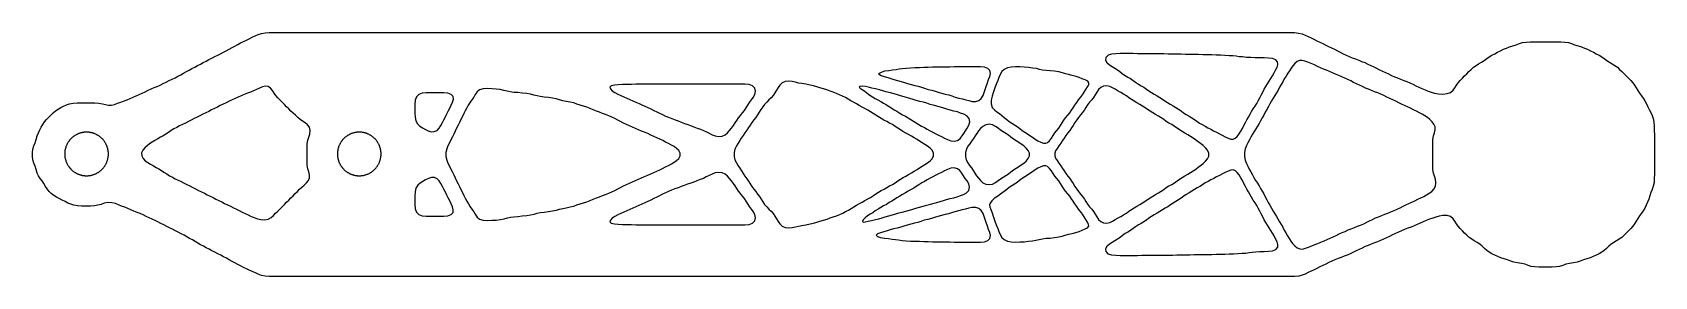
# Model space of a CAD drawing. Header units: millimetres. Extents: x 1 to 120, y 0 to 18.
import ezdxf

# ---------------------------------------------------------------- set-up
doc = ezdxf.new("R2010")
doc.units = ezdxf.units.MM

msp = doc.modelspace()

# ---------------------------------------------------------------- linework, layer by layer
for points in [[(120, 10.08), (120, 9.76), (120, 9.44), (120, 9.12), (120, 9), (120, 8.8), (120, 8.48), (120, 8.16), (120, 7.84), (119.99, 7.52), (119.98, 7.2), (119.96, 6.9), (119.9, 6.63), (119.83, 6.4), (119.73, 6.17), (119.65, 5.92), (119.58, 5.68), (119.49, 5.46), (119.39, 5.24), (119.29, 5.03), (119.17, 4.83), (119.04, 4.65), (118.9, 4.46), (118.77, 4.27), (118.65, 4.06), (118.53, 3.87), (118.4, 3.69), (118.25, 3.52), (118.09, 3.35), (117.93, 3.19), (117.76, 3.03), (117.59, 2.88), (117.41, 2.75), (117.22, 2.63), (117.01, 2.51), (116.82, 2.38), (116.65, 2.23), (116.48, 2.07), (116.31, 1.92), (116.13, 1.79), (115.93, 1.67), (115.72, 1.57), (115.5, 1.47), (115.28, 1.38), (115.03, 1.31), (114.78, 1.23), (114.55, 1.14), (114.32, 1.07), (114.06, 1.02), (113.77, 0.97), (113.5, 0.91), (113.27, 0.82), (113.04, 0.75), (112.78, 0.71), (112.48, 0.7), (112.16, 0.69), (111.84, 0.69), (111.52, 0.7), (111.22, 0.71), (110.96, 0.75), (110.73, 0.82), (110.5, 0.91), (110.23, 0.97), (109.94, 1.02), (109.68, 1.07), (109.45, 1.14), (109.22, 1.23), (108.97, 1.31), (108.72, 1.38), (108.5, 1.47), (108.28, 1.57), (108.07, 1.67), (107.87, 1.79), (107.69, 1.92), (107.52, 2.07), (107.35, 2.23), (107.18, 2.38), (106.99, 2.51), (106.78, 2.63), (106.59, 2.75), (106.41, 2.88), (106.24, 3.03), (106.07, 3.19), (105.91, 3.35), (105.75, 3.52), (105.6, 3.69), (105.47, 3.87), (105.35, 4.06), (105.22, 4.25), (105.03, 4.4), (104.78, 4.48), (104.48, 4.49), (104.2, 4.44), (103.96, 4.36), (103.74, 4.29), (103.5, 4.21), (103.26, 4.12), (103.03, 4.02), (102.81, 3.91), (102.58, 3.82), (102.36, 3.72), (102.14, 3.63), (101.91, 3.55), (101.67, 3.46), (101.45, 3.36), (101.23, 3.26), (101.01, 3.16), (100.79, 3.06), (100.57, 2.95), (100.35, 2.85), (100.13, 2.75), (99.91, 2.65), (99.68, 2.56), (99.45, 2.48), (99.22, 2.39), (99, 2.29), (98.77, 2.2), (98.55, 2.09), (98.34, 1.99), (98.12, 1.88), (97.91, 1.78), (97.68, 1.68), (97.45, 1.58), (97.23, 1.49), (97.01, 1.41), (96.79, 1.32), (96.55, 1.22), (96.32, 1.13), (96.1, 1.03), (95.88, 0.92), (95.67, 0.82), (95.46, 0.71), (95.24, 0.6), (95.03, 0.5), (94.81, 0.39), (94.6, 0.29), (94.38, 0.18), (94.16, 0.1), (93.9, 0.04), (93.6, 0.01), (93.28, 0), (92.96, 0), (92.64, 0), (92.32, 0), (92, 0), (91.68, 0), (91.36, 0), (91.04, 0), (90.72, 0), (90.4, 0), (90.08, 0), (89.76, 0), (89.44, 0), (89.12, 0), (88.8, 0), (88.48, 0), (88.16, 0), (87.84, 0), (87.52, 0), (87.2, 0), (86.88, 0), (86.56, 0), (86.24, 0), (85.92, 0), (85.6, 0), (85.28, 0), (84.96, 0), (84.64, 0), (84.32, 0), (84, 0), (83.68, 0), (83.36, 0), (83.04, 0), (82.72, 0), (82.4, 0), (82.08, 0), (81.76, 0), (81.44, 0), (81.12, 0), (80.8, 0), (80.48, 0), (80.16, 0), (79.84, 0), (79.52, 0), (79.2, 0), (78.88, 0), (78.56, 0), (78.24, 0), (77.92, 0), (77.6, 0), (77.28, 0), (76.96, 0), (76.64, 0), (76.32, 0), (76, 0), (75.68, 0), (75.36, 0), (75.04, 0), (74.72, 0), (74.4, 0), (74.08, 0), (73.76, 0), (73.44, 0), (73.12, 0), (72.8, 0), (72.48, 0), (72.16, 0), (71.84, 0), (71.52, 0), (71.2, 0), (70.88, 0), (70.56, 0), (70.24, 0), (69.92, 0), (69.6, 0), (69.28, 0), (68.96, 0), (68.64, 0), (68.32, 0), (68, 0), (67.68, 0), (67.36, 0), (67.04, 0), (66.72, 0), (66.4, 0), (66.08, 0), (65.76, 0), (65.44, 0), (65.12, 0), (64.8, 0), (64.48, 0), (64.16, 0), (63.84, 0), (63.52, 0), (63.2, 0), (62.88, 0), (62.56, 0), (62.24, 0), (61.92, 0), (61.6, 0), (61.28, 0), (60.96, 0), (60.64, 0), (60.32, 0), (60, 0), (59.68, 0), (59.36, 0), (59.04, 0), (58.72, 0), (58.4, 0), (58.08, 0), (57.76, 0), (57.44, 0), (57.12, 0), (56.8, 0), (56.48, 0), (56.16, 0), (55.84, 0), (55.52, 0), (55.2, 0), (54.88, 0), (54.56, 0), (54.24, 0), (53.92, 0), (53.6, 0), (53.28, 0), (52.96, 0), (52.64, 0), (52.32, 0), (52, 0), (51.68, 0), (51.36, 0), (51.04, 0), (50.72, 0), (50.4, 0), (50.08, 0), (49.76, 0), (49.44, 0), (49.12, 0), (48.8, 0), (48.48, 0), (48.16, 0), (47.84, 0), (47.52, 0), (47.2, 0), (46.88, 0), (46.56, 0), (46.24, 0), (45.92, 0), (45.6, 0), (45.28, 0), (44.96, 0), (44.64, 0), (44.32, 0), (44, 0), (43.68, 0), (43.36, 0), (43.04, 0), (42.72, 0), (42.4, 0), (42.08, 0), (41.76, 0), (41.44, 0), (41.12, 0), (40.8, 0), (40.48, 0), (40.16, 0), (39.84, 0), (39.52, 0), (39.2, 0), (38.88, 0), (38.56, 0), (38.24, 0), (37.92, 0), (37.6, 0), (37.28, 0), (36.96, 0), (36.64, 0), (36.32, 0), (36, 0), (35.68, 0), (35.36, 0), (35.04, 0), (34.72, 0), (34.4, 0), (34.08, 0), (33.76, 0), (33.44, 0), (33.12, 0), (32.8, 0), (32.48, 0), (32.16, 0), (31.84, 0), (31.52, 0), (31.2, 0), (30.88, 0), (30.56, 0), (30.24, 0), (29.92, 0), (29.6, 0), (29.28, 0), (28.96, 0), (28.64, 0), (28.32, 0), (28, 0), (27.68, 0), (27.36, 0), (27.04, 0), (26.72, 0), (26.4, 0), (26.08, 0), (25.76, 0), (25.44, 0), (25.12, 0), (24.8, 0), (24.48, 0), (24.16, 0), (23.84, 0), (23.52, 0), (23.2, 0), (22.88, 0), (22.56, 0), (22.24, 0), (21.92, 0), (21.6, 0), (21.28, 0), (20.96, 0), (20.64, 0), (20.32, 0), (20, 0), (19.68, 0), (19.36, 0), (19.04, 0), (18.72, 0), (18.4, 0.01), (18.1, 0.03), (17.83, 0.08), (17.59, 0.17), (17.38, 0.27), (17.15, 0.37), (16.93, 0.46), (16.72, 0.56), (16.51, 0.67), (16.3, 0.78), (16.09, 0.89), (15.88, 1), (15.68, 1.11), (15.47, 1.23), (15.26, 1.34), (15.05, 1.45), (14.84, 1.56), (14.62, 1.67), (14.41, 1.78), (14.2, 1.89), (13.99, 2), (13.78, 2.11), (13.57, 2.23), (13.37, 2.34), (13.17, 2.45), (12.97, 2.57), (12.77, 2.69), (12.56, 2.8), (12.36, 2.91), (12.15, 3.03), (11.94, 3.14), (11.73, 3.25), (11.52, 3.36), (11.31, 3.47), (11.09, 3.58), (10.88, 3.68), (10.67, 3.79), (10.46, 3.9), (10.24, 4.01), (10.03, 4.11), (9.81, 4.22), (9.6, 4.32), (9.38, 4.42), (9.15, 4.53), (8.93, 4.62), (8.71, 4.71), (8.48, 4.8), (8.25, 4.89), (8.03, 4.99), (7.8, 5.09), (7.57, 5.18), (7.35, 5.27), (7.12, 5.36), (6.86, 5.42), (6.57, 5.43), (6.3, 5.38), (6.07, 5.3), (5.84, 5.23), (5.58, 5.19), (5.28, 5.18), (4.96, 5.17), (4.64, 5.18), (4.34, 5.19), (4.08, 5.23), (3.86, 5.31), (3.64, 5.4), (3.43, 5.51), (3.21, 5.62), (3, 5.72), (2.79, 5.83), (2.59, 5.95), (2.41, 6.09), (2.25, 6.25), (2.11, 6.43), (1.99, 6.62), (1.87, 6.83), (1.74, 7.02), (1.6, 7.21), (1.48, 7.39), (1.38, 7.6), (1.31, 7.85), (1.23, 8.1), (1.14, 8.33), (1.07, 8.56), (1.03, 8.82), (1.03, 9.1), (1.07, 9.36), (1.14, 9.59), (1.23, 9.82), (1.31, 10.07), (1.38, 10.32), (1.47, 10.54), (1.57, 10.76), (1.67, 10.97), (1.79, 11.17), (1.92, 11.35), (2.07, 11.52), (2.23, 11.69), (2.39, 11.85), (2.56, 12.01), (2.73, 12.16), (2.91, 12.29), (3.11, 12.41), (3.32, 12.51), (3.54, 12.61), (3.76, 12.69), (4.02, 12.73), (4.32, 12.74), (4.64, 12.75), (4.96, 12.75), (5.28, 12.75), (5.6, 12.74), (5.9, 12.73), (6.16, 12.69), (6.39, 12.63), (6.61, 12.58), (6.83, 12.58), (7.05, 12.64), (7.27, 12.72), (7.51, 12.81), (7.75, 12.89), (7.97, 12.98), (8.19, 13.07), (8.43, 13.16), (8.65, 13.27), (8.87, 13.37), (9.09, 13.47), (9.31, 13.57), (9.53, 13.67), (9.75, 13.77), (9.97, 13.87), (10.19, 13.96), (10.41, 14.06), (10.63, 14.16), (10.85, 14.27), (11.06, 14.38), (11.28, 14.48), (11.49, 14.59), (11.7, 14.7), (11.91, 14.81), (12.11, 14.92), (12.32, 15.04), (12.53, 15.15), (12.73, 15.26), (12.94, 15.37), (13.15, 15.49), (13.35, 15.6), (13.56, 15.71), (13.77, 15.82), (13.98, 15.93), (14.2, 16.04), (14.41, 16.15), (14.62, 16.25), (14.83, 16.36), (15.05, 16.47), (15.25, 16.58), (15.46, 16.7), (15.67, 16.81), (15.88, 16.92), (16.09, 17.04), (16.29, 17.15), (16.5, 17.26), (16.72, 17.36), (16.93, 17.46), (17.15, 17.56), (17.37, 17.66), (17.59, 17.76), (17.82, 17.84), (18.1, 17.89), (18.4, 17.91), (18.72, 17.92), (19.04, 17.92), (19.36, 17.92), (19.68, 17.92), (20, 17.92), (20.32, 17.92), (20.64, 17.92), (20.96, 17.92), (21.28, 17.92), (21.6, 17.92), (21.92, 17.92), (22.24, 17.92), (22.56, 17.92), (22.88, 17.92), (23.2, 17.92), (23.52, 17.92), (23.84, 17.92), (24.16, 17.92), (24.48, 17.92), (24.8, 17.92), (25.12, 17.92), (25.44, 17.92), (25.76, 17.92), (26.08, 17.92), (26.4, 17.92), (26.72, 17.92), (27.04, 17.92), (27.36, 17.92), (27.68, 17.92), (28, 17.92), (28.32, 17.92), (28.64, 17.92), (28.96, 17.92), (29.28, 17.92), (29.6, 17.92), (29.92, 17.92), (30.24, 17.92), (30.56, 17.92), (30.88, 17.92), (31.2, 17.92), (31.52, 17.92), (31.84, 17.92), (32.16, 17.92), (32.48, 17.92), (32.8, 17.92), (33.12, 17.92), (33.44, 17.92), (33.76, 17.92), (34.08, 17.92), (34.4, 17.92), (34.72, 17.92), (35.04, 17.92), (35.36, 17.92), (35.68, 17.92), (36, 17.92), (36.32, 17.92), (36.64, 17.92), (36.96, 17.92), (37.28, 17.92), (37.6, 17.92), (37.92, 17.92), (38.24, 17.92), (38.56, 17.92), (38.88, 17.92), (39.2, 17.92), (39.52, 17.92), (39.84, 17.92), (40.16, 17.92), (40.48, 17.92), (40.8, 17.92), (41.12, 17.92), (41.44, 17.92), (41.76, 17.92), (42.08, 17.92), (42.4, 17.92), (42.72, 17.92), (43.04, 17.92), (43.36, 17.92), (43.68, 17.92), (44, 17.92), (44.32, 17.92), (44.64, 17.92), (44.96, 17.92), (45.28, 17.92), (45.6, 17.92), (45.92, 17.92), (46.24, 17.92), (46.56, 17.92), (46.88, 17.92), (47.2, 17.92), (47.52, 17.92), (47.84, 17.92), (48.16, 17.92), (48.48, 17.92), (48.8, 17.92), (49.12, 17.92), (49.44, 17.92), (49.76, 17.92), (50.08, 17.92), (50.4, 17.92), (50.72, 17.92), (51.04, 17.92), (51.36, 17.92), (51.68, 17.92), (52, 17.92), (52.32, 17.92), (52.64, 17.92), (52.96, 17.92), (53.28, 17.92), (53.6, 17.92), (53.92, 17.92), (54.24, 17.92), (54.56, 17.92), (54.88, 17.92), (55.2, 17.92), (55.52, 17.92), (55.84, 17.92), (56.16, 17.92), (56.48, 17.92), (56.8, 17.92), (57.12, 17.92), (57.44, 17.92), (57.76, 17.92), (58.08, 17.92), (58.4, 17.92), (58.72, 17.92), (59.04, 17.92), (59.36, 17.92), (59.68, 17.92), (60, 17.92), (60.32, 17.92), (60.64, 17.92), (60.96, 17.92), (61.28, 17.92), (61.6, 17.92), (61.92, 17.92), (62.24, 17.92), (62.56, 17.92), (62.88, 17.92), (63.2, 17.92), (63.52, 17.92), (63.84, 17.92), (64.16, 17.92), (64.48, 17.92), (64.8, 17.92), (65.12, 17.92), (65.44, 17.92), (65.76, 17.92), (66.08, 17.92), (66.4, 17.92), (66.72, 17.92), (67.04, 17.92), (67.36, 17.92), (67.68, 17.92), (68, 17.92), (68.32, 17.92), (68.64, 17.92), (68.96, 17.92), (69.28, 17.92), (69.6, 17.92), (69.92, 17.92), (70.24, 17.92), (70.56, 17.92), (70.88, 17.92), (71.2, 17.92), (71.52, 17.92), (71.84, 17.92), (72.16, 17.92), (72.48, 17.92), (72.8, 17.92), (73.12, 17.92), (73.44, 17.92), (73.76, 17.92), (74.08, 17.92), (74.4, 17.92), (74.72, 17.92), (75.04, 17.92), (75.36, 17.92), (75.68, 17.92), (76, 17.92), (76.32, 17.92), (76.64, 17.92), (76.96, 17.92), (77.28, 17.92), (77.6, 17.92), (77.92, 17.92), (78.24, 17.92), (78.56, 17.92), (78.88, 17.92), (79.2, 17.92), (79.52, 17.92), (79.84, 17.92), (80.16, 17.92), (80.48, 17.92), (80.8, 17.92), (81.12, 17.92), (81.44, 17.92), (81.76, 17.92), (82.08, 17.92), (82.4, 17.92), (82.72, 17.92), (83.04, 17.92), (83.36, 17.92), (83.68, 17.92), (84, 17.92), (84.32, 17.92), (84.64, 17.92), (84.96, 17.92), (85.28, 17.92), (85.6, 17.92), (85.92, 17.92), (86.24, 17.92), (86.56, 17.92), (86.88, 17.92), (87.2, 17.92), (87.52, 17.92), (87.84, 17.92), (88.16, 17.92), (88.48, 17.92), (88.8, 17.92), (89.12, 17.92), (89.44, 17.92), (89.76, 17.92), (90.08, 17.92), (90.4, 17.92), (90.72, 17.92), (91.04, 17.92), (91.36, 17.92), (91.68, 17.92), (92, 17.92), (92.32, 17.92), (92.64, 17.92), (92.96, 17.92), (93.28, 17.92), (93.6, 17.91), (93.89, 17.87), (94.15, 17.81), (94.37, 17.73), (94.59, 17.63), (94.81, 17.52), (95.02, 17.42), (95.24, 17.31), (95.45, 17.21), (95.66, 17.1), (95.88, 16.99), (96.09, 16.89), (96.31, 16.78), (96.52, 16.68), (96.74, 16.57), (96.95, 16.47), (97.17, 16.36), (97.39, 16.26), (97.61, 16.16), (97.83, 16.06), (98.07, 15.97), (98.3, 15.88), (98.51, 15.79), (98.74, 15.7), (98.96, 15.6), (99.18, 15.5), (99.4, 15.4), (99.61, 15.29), (99.83, 15.18), (100.04, 15.08), (100.26, 14.97), (100.48, 14.87), (100.7, 14.77), (100.93, 14.67), (101.15, 14.58), (101.37, 14.49), (101.6, 14.4), (101.84, 14.31), (102.06, 14.21), (102.27, 14.11), (102.49, 14.01), (102.71, 13.9), (102.93, 13.8), (103.17, 13.7), (103.39, 13.62), (103.62, 13.54), (103.87, 13.46), (104.16, 13.42), (104.48, 13.4), (104.78, 13.43), (105.03, 13.52), (105.22, 13.67), (105.35, 13.86), (105.47, 14.05), (105.6, 14.23), (105.75, 14.4), (105.91, 14.57), (106.07, 14.73), (106.23, 14.89), (106.39, 15.05), (106.56, 15.21), (106.73, 15.36), (106.91, 15.49), (107.1, 15.61), (107.31, 15.73), (107.5, 15.86), (107.69, 16), (107.87, 16.13), (108.07, 16.25), (108.28, 16.36), (108.49, 16.46), (108.71, 16.57), (108.92, 16.68), (109.14, 16.77), (109.36, 16.86), (109.61, 16.93), (109.86, 17.01), (110.09, 17.1), (110.32, 17.17), (110.58, 17.21), (110.88, 17.22), (111.2, 17.23), (111.52, 17.23), (111.84, 17.23), (112.16, 17.23), (112.48, 17.23), (112.8, 17.23), (113.12, 17.22), (113.42, 17.21), (113.68, 17.17), (113.91, 17.1), (114.14, 17.01), (114.39, 16.93), (114.64, 16.86), (114.86, 16.77), (115.08, 16.68), (115.29, 16.57), (115.51, 16.46), (115.72, 16.36), (115.93, 16.25), (116.13, 16.13), (116.31, 16), (116.5, 15.86), (116.69, 15.73), (116.9, 15.61), (117.09, 15.49), (117.27, 15.36), (117.44, 15.21), (117.61, 15.05), (117.77, 14.89), (117.93, 14.73), (118.09, 14.57), (118.25, 14.4), (118.4, 14.23), (118.53, 14.05), (118.65, 13.86), (118.77, 13.65), (118.9, 13.46), (119.04, 13.27), (119.17, 13.09), (119.29, 12.89), (119.4, 12.68), (119.5, 12.47), (119.61, 12.26), (119.72, 12.05), (119.82, 11.83), (119.9, 11.61), (119.95, 11.34), (119.97, 11.04), (119.98, 10.72), (119.99, 10.4)], [(90.72, 16.06), (90.4, 16.07), (90.08, 16.09), (89.79, 16.12), (89.53, 16.14), (89.31, 16.17), (89.07, 16.19), (88.79, 16.21), (88.48, 16.23), (88.16, 16.24), (87.84, 16.26), (87.52, 16.27), (87.2, 16.28), (86.88, 16.28), (86.56, 16.29), (86.24, 16.3), (85.92, 16.3), (85.6, 16.31), (85.28, 16.32), (84.96, 16.32), (84.64, 16.33), (84.32, 16.33), (84, 16.34), (83.68, 16.34), (83.36, 16.35), (83.04, 16.35), (82.72, 16.36), (82.4, 16.36), (82.08, 16.36), (81.76, 16.37), (81.44, 16.37), (81.12, 16.37), (80.8, 16.37), (80.48, 16.36), (80.18, 16.33), (79.92, 16.24), (79.76, 16.09), (79.74, 15.89), (79.84, 15.7), (80.02, 15.54), (80.21, 15.41), (80.42, 15.29), (80.61, 15.17), (80.79, 15.04), (80.98, 14.89), (81.17, 14.76), (81.37, 14.64), (81.56, 14.53), (81.75, 14.39), (81.94, 14.26), (82.14, 14.13), (82.34, 14.01), (82.54, 13.9), (82.73, 13.76), (82.91, 13.63), (83.11, 13.51), (83.31, 13.39), (83.51, 13.26), (83.71, 13.14), (83.91, 13.02), (84.09, 12.9), (84.28, 12.78), (84.48, 12.65), (84.69, 12.52), (84.89, 12.4), (85.08, 12.28), (85.27, 12.16), (85.46, 12.02), (85.66, 11.89), (85.86, 11.78), (86.06, 11.66), (86.25, 11.53), (86.44, 11.4), (86.63, 11.27), (86.83, 11.16), (87.04, 11.04), (87.24, 10.92), (87.45, 10.81), (87.66, 10.7), (87.87, 10.59), (88.09, 10.48), (88.3, 10.37), (88.51, 10.26), (88.72, 10.16), (88.92, 10.09), (89.09, 10.08), (89.25, 10.15), (89.4, 10.28), (89.53, 10.47), (89.65, 10.67), (89.77, 10.87), (89.88, 11.08), (89.99, 11.3), (90.1, 11.51), (90.22, 11.71), (90.33, 11.91), (90.45, 12.11), (90.57, 12.3), (90.7, 12.5), (90.82, 12.7), (90.93, 12.91), (91.05, 13.11), (91.16, 13.32), (91.27, 13.54), (91.38, 13.75), (91.5, 13.95), (91.61, 14.15), (91.73, 14.35), (91.85, 14.54), (91.98, 14.74), (92.09, 14.95), (92.21, 15.15), (92.31, 15.36), (92.37, 15.57), (92.35, 15.77), (92.22, 15.92), (91.98, 16.01), (91.68, 16.04), (91.36, 16.05), (91.04, 16.05)], [(102.96, 11.93), (102.75, 12.03), (102.54, 12.14), (102.32, 12.25), (102.11, 12.35), (101.89, 12.45), (101.67, 12.55), (101.45, 12.66), (101.24, 12.76), (101.02, 12.87), (100.81, 12.97), (100.59, 13.08), (100.37, 13.18), (100.15, 13.28), (99.93, 13.38), (99.7, 13.48), (99.47, 13.57), (99.25, 13.66), (99.03, 13.75), (98.8, 13.84), (98.58, 13.94), (98.36, 14.05), (98.15, 14.15), (97.93, 14.25), (97.72, 14.36), (97.5, 14.46), (97.28, 14.57), (97.06, 14.67), (96.84, 14.77), (96.61, 14.86), (96.39, 14.96), (96.16, 15.05), (95.93, 15.14), (95.71, 15.23), (95.49, 15.33), (95.27, 15.43), (95.05, 15.53), (94.82, 15.63), (94.58, 15.73), (94.35, 15.8), (94.15, 15.85), (93.97, 15.85), (93.79, 15.78), (93.62, 15.65), (93.47, 15.47), (93.34, 15.29), (93.22, 15.11), (93.1, 14.92), (92.97, 14.72), (92.84, 14.51), (92.73, 14.3), (92.62, 14.09), (92.5, 13.89), (92.39, 13.68), (92.28, 13.48), (92.15, 13.29), (92.03, 13.09), (91.91, 12.89), (91.79, 12.69), (91.68, 12.48), (91.56, 12.27), (91.45, 12.06), (91.34, 11.85), (91.22, 11.65), (91.11, 11.44), (91, 11.24), (90.87, 11.05), (90.75, 10.85), (90.63, 10.65), (90.52, 10.45), (90.4, 10.24), (90.29, 10.03), (90.18, 9.82), (90.07, 9.61), (89.98, 9.37), (89.92, 9.1), (89.92, 8.82), (89.98, 8.55), (90.07, 8.31), (90.17, 8.1), (90.28, 7.89), (90.4, 7.68), (90.51, 7.47), (90.62, 7.26), (90.74, 7.06), (90.87, 6.86), (90.99, 6.67), (91.1, 6.47), (91.22, 6.27), (91.34, 6.07), (91.45, 5.86), (91.56, 5.64), (91.67, 5.43), (91.78, 5.23), (91.9, 5.02), (92.02, 4.81), (92.15, 4.61), (92.27, 4.42), (92.38, 4.23), (92.5, 4.03), (92.62, 3.83), (92.73, 3.62), (92.84, 3.41), (92.96, 3.2), (93.08, 2.99), (93.19, 2.79), (93.32, 2.6), (93.45, 2.42), (93.61, 2.25), (93.78, 2.11), (93.98, 2.03), (94.19, 2.02), (94.4, 2.08), (94.63, 2.17), (94.86, 2.26), (95.08, 2.36), (95.3, 2.44), (95.53, 2.53), (95.77, 2.62), (96, 2.72), (96.21, 2.82), (96.43, 2.92), (96.65, 3.02), (96.87, 3.13), (97.09, 3.23), (97.31, 3.32), (97.53, 3.42), (97.76, 3.5), (98, 3.6), (98.22, 3.69), (98.44, 3.78), (98.67, 3.88), (98.89, 3.99), (99.1, 4.09), (99.32, 4.19), (99.54, 4.3), (99.76, 4.39), (99.99, 4.49), (100.22, 4.58), (100.44, 4.66), (100.66, 4.75), (100.9, 4.85), (101.12, 4.95), (101.34, 5.05), (101.56, 5.16), (101.77, 5.26), (101.99, 5.37), (102.21, 5.47), (102.43, 5.57), (102.65, 5.67), (102.87, 5.77), (103.08, 5.88), (103.28, 5.99), (103.48, 6.11), (103.66, 6.25), (103.82, 6.42), (103.93, 6.63), (103.97, 6.88), (103.94, 7.14), (103.86, 7.37), (103.79, 7.6), (103.75, 7.86), (103.74, 8.16), (103.73, 8.48), (103.73, 8.8), (103.73, 9.12), (103.73, 9.44), (103.74, 9.76), (103.75, 10.06), (103.79, 10.32), (103.86, 10.55), (103.91, 10.76), (103.9, 10.98), (103.82, 11.19), (103.68, 11.36), (103.52, 11.52), (103.34, 11.67), (103.15, 11.81)], [(66.1, 9.93), (65.91, 10.06), (65.71, 10.19), (65.5, 10.3), (65.29, 10.42), (65.08, 10.53), (64.88, 10.65), (64.69, 10.76), (64.5, 10.89), (64.31, 11.02), (64.1, 11.15), (63.9, 11.26), (63.69, 11.38), (63.48, 11.49), (63.28, 11.6), (63.08, 11.72), (62.89, 11.85), (62.7, 11.98), (62.5, 12.1), (62.29, 12.22), (62.09, 12.33), (61.88, 12.44), (61.67, 12.56), (61.46, 12.67), (61.26, 12.79), (61.06, 12.91), (60.87, 13.02), (60.66, 13.14), (60.45, 13.25), (60.23, 13.35), (60, 13.44), (59.76, 13.53), (59.54, 13.62), (59.3, 13.71), (59.04, 13.78), (58.78, 13.85), (58.55, 13.92), (58.32, 13.99), (58.06, 14.06), (57.76, 14.11), (57.47, 14.16), (57.21, 14.2), (56.99, 14.26), (56.75, 14.32), (56.49, 14.35), (56.23, 14.32), (56.02, 14.22), (55.85, 14.06), (55.72, 13.87), (55.6, 13.67), (55.48, 13.48), (55.35, 13.3), (55.2, 13.13), (55.04, 12.96), (54.89, 12.79), (54.73, 12.62), (54.59, 12.45), (54.46, 12.26), (54.34, 12.06), (54.22, 11.86), (54.08, 11.68), (53.93, 11.5), (53.8, 11.31), (53.67, 11.12), (53.56, 10.93), (53.43, 10.74), (53.28, 10.55), (53.15, 10.36), (53.02, 10.17), (52.91, 9.98), (52.78, 9.79), (52.66, 9.59), (52.55, 9.36), (52.49, 9.1), (52.49, 8.82), (52.55, 8.56), (52.66, 8.34), (52.79, 8.14), (52.92, 7.95), (53.03, 7.76), (53.15, 7.57), (53.29, 7.37), (53.43, 7.18), (53.56, 7), (53.68, 6.81), (53.8, 6.61), (53.94, 6.42), (54.08, 6.24), (54.22, 6.06), (54.35, 5.87), (54.47, 5.67), (54.59, 5.48), (54.73, 5.3), (54.89, 5.13), (55.04, 4.96), (55.2, 4.8), (55.35, 4.62), (55.48, 4.44), (55.6, 4.25), (55.72, 4.05), (55.85, 3.86), (56.02, 3.7), (56.23, 3.6), (56.49, 3.57), (56.75, 3.6), (56.99, 3.66), (57.22, 3.71), (57.47, 3.76), (57.76, 3.8), (58.06, 3.86), (58.32, 3.92), (58.55, 4), (58.78, 4.07), (59.04, 4.13), (59.31, 4.21), (59.54, 4.3), (59.76, 4.38), (60, 4.47), (60.24, 4.56), (60.46, 4.66), (60.67, 4.77), (60.88, 4.88), (61.08, 5), (61.28, 5.12), (61.48, 5.24), (61.68, 5.36), (61.88, 5.47), (62.09, 5.58), (62.3, 5.7), (62.5, 5.81), (62.71, 5.94), (62.9, 6.07), (63.09, 6.19), (63.29, 6.31), (63.49, 6.42), (63.69, 6.54), (63.9, 6.66), (64.11, 6.77), (64.31, 6.89), (64.51, 7.03), (64.7, 7.15), (64.89, 7.27), (65.09, 7.38), (65.29, 7.5), (65.5, 7.61), (65.71, 7.73), (65.91, 7.85), (66.1, 7.99), (66.29, 8.11), (66.48, 8.23), (66.68, 8.35), (66.87, 8.49), (67.02, 8.65), (67.12, 8.85), (67.12, 9.07), (67.02, 9.27), (66.87, 9.43), (66.68, 9.57), (66.48, 9.69), (66.29, 9.81)], [(69.6, 15.4), (69.28, 15.4), (68.96, 15.39), (68.64, 15.39), (68.32, 15.38), (68, 15.38), (67.68, 15.37), (67.36, 15.37), (67.04, 15.36), (66.72, 15.35), (66.4, 15.34), (66.08, 15.33), (65.76, 15.32), (65.44, 15.3), (65.12, 15.28), (64.83, 15.25), (64.59, 15.22), (64.37, 15.18), (64.12, 15.15), (63.83, 15.11), (63.53, 15.07), (63.28, 14.99), (63.09, 14.88), (63.28, 14.77), (63.51, 14.68), (63.76, 14.61), (63.98, 14.54), (64.22, 14.46), (64.48, 14.38), (64.75, 14.32), (64.99, 14.25), (65.22, 14.18), (65.47, 14.1), (65.74, 14.03), (66, 13.97), (66.23, 13.9), (66.46, 13.82), (66.73, 13.74), (67, 13.68), (67.24, 13.61), (67.46, 13.54), (67.71, 13.46), (67.98, 13.39), (68.24, 13.33), (68.47, 13.26), (68.7, 13.18), (68.97, 13.1), (69.25, 13.04), (69.49, 12.98), (69.71, 12.92), (69.95, 12.86), (70.21, 12.85), (70.45, 12.92), (70.62, 13.07), (70.75, 13.28), (70.84, 13.51), (70.91, 13.72), (70.98, 13.96), (71.07, 14.22), (71.16, 14.47), (71.24, 14.69), (71.3, 14.91), (71.26, 15.12), (71.11, 15.28), (70.86, 15.37), (70.56, 15.39), (70.24, 15.4), (69.92, 15.4)], [(77.29, 14.75), (77.03, 14.82), (76.8, 14.89), (76.57, 14.96), (76.3, 15.02), (76, 15.07), (75.68, 15.09), (75.38, 15.12), (75.12, 15.16), (74.89, 15.21), (74.66, 15.26), (74.38, 15.3), (74.08, 15.34), (73.76, 15.37), (73.44, 15.39), (73.12, 15.39), (72.81, 15.38), (72.54, 15.32), (72.31, 15.21), (72.14, 15.04), (72.01, 14.83), (71.92, 14.6), (71.83, 14.38), (71.74, 14.16), (71.64, 13.93), (71.56, 13.7), (71.49, 13.48), (71.41, 13.23), (71.34, 12.95), (71.34, 12.67), (71.43, 12.42), (71.58, 12.23), (71.77, 12.08), (71.95, 11.96), (72.13, 11.82), (72.31, 11.68), (72.49, 11.53), (72.67, 11.39), (72.86, 11.26), (73.06, 11.14), (73.25, 11.02), (73.44, 10.88), (73.62, 10.73), (73.81, 10.59), (74, 10.47), (74.19, 10.35), (74.38, 10.23), (74.57, 10.09), (74.78, 9.97), (74.99, 9.86), (75.19, 9.79), (75.35, 9.78), (75.49, 9.84), (75.63, 9.97), (75.76, 10.15), (75.89, 10.35), (76.02, 10.54), (76.16, 10.72), (76.31, 10.9), (76.44, 11.09), (76.56, 11.29), (76.68, 11.48), (76.81, 11.66), (76.96, 11.84), (77.11, 12.02), (77.24, 12.21), (77.36, 12.39), (77.48, 12.59), (77.62, 12.78), (77.76, 12.96), (77.91, 13.14), (78.04, 13.33), (78.16, 13.53), (78.28, 13.72), (78.4, 13.92), (78.5, 14.09), (78.52, 14.22), (78.43, 14.33), (78.24, 14.43), (78.02, 14.52), (77.81, 14.6), (77.57, 14.68)], [(20.32, 11.84), (20.16, 11.99), (19.99, 12.15), (19.83, 12.31), (19.67, 12.47), (19.51, 12.63), (19.35, 12.79), (19.19, 12.95), (19.03, 13.12), (18.88, 13.29), (18.75, 13.47), (18.63, 13.66), (18.5, 13.84), (18.33, 13.96), (18.12, 13.98), (17.91, 13.92), (17.69, 13.83), (17.47, 13.73), (17.25, 13.63), (17.03, 13.54), (16.8, 13.45), (16.57, 13.36), (16.34, 13.27), (16.12, 13.17), (15.89, 13.07), (15.67, 12.97), (15.46, 12.87), (15.24, 12.76), (15.03, 12.66), (14.81, 12.55), (14.6, 12.44), (14.39, 12.34), (14.17, 12.23), (13.96, 12.12), (13.75, 12.02), (13.53, 11.91), (13.32, 11.8), (13.11, 11.7), (12.89, 11.59), (12.68, 11.48), (12.47, 11.38), (12.25, 11.27), (12.04, 11.16), (11.83, 11.06), (11.62, 10.95), (11.41, 10.84), (11.21, 10.71), (11.01, 10.58), (10.82, 10.45), (10.63, 10.34), (10.43, 10.22), (10.23, 10.1), (10.02, 9.99), (9.81, 9.87), (9.62, 9.74), (9.44, 9.6), (9.27, 9.45), (9.12, 9.28), (9.04, 9.08), (9.05, 8.86), (9.15, 8.67), (9.3, 8.5), (9.49, 8.37), (9.7, 8.25), (9.91, 8.13), (10.11, 8.01), (10.31, 7.9), (10.49, 7.78), (10.68, 7.66), (10.88, 7.53), (11.09, 7.4), (11.3, 7.29), (11.51, 7.18), (11.72, 7.08), (11.93, 6.97), (12.15, 6.86), (12.36, 6.76), (12.57, 6.65), (12.79, 6.54), (13, 6.44), (13.21, 6.33), (13.43, 6.22), (13.64, 6.12), (13.85, 6.01), (14.07, 5.9), (14.28, 5.8), (14.49, 5.69), (14.71, 5.58), (14.92, 5.48), (15.13, 5.37), (15.35, 5.26), (15.56, 5.16), (15.77, 5.05), (15.99, 4.94), (16.2, 4.84), (16.41, 4.73), (16.63, 4.62), (16.85, 4.52), (17.08, 4.42), (17.3, 4.33), (17.53, 4.25), (17.78, 4.18), (18.06, 4.17), (18.32, 4.22), (18.54, 4.34), (18.71, 4.49), (18.87, 4.65), (19.03, 4.81), (19.19, 4.97), (19.35, 5.13), (19.51, 5.29), (19.67, 5.45), (19.83, 5.61), (19.99, 5.77), (20.15, 5.93), (20.31, 6.09), (20.47, 6.25), (20.63, 6.41), (20.8, 6.57), (20.97, 6.72), (21.13, 6.87), (21.28, 7.04), (21.36, 7.24), (21.36, 7.47), (21.3, 7.69), (21.23, 7.92), (21.19, 8.18), (21.18, 8.48), (21.17, 8.8), (21.17, 9.12), (21.18, 9.44), (21.19, 9.74), (21.23, 10), (21.3, 10.23), (21.38, 10.46), (21.41, 10.71), (21.35, 10.96), (21.21, 11.14), (21.03, 11.28), (20.84, 11.4), (20.66, 11.53), (20.49, 11.68)], [(30.24, 13.49), (29.92, 13.48), (29.62, 13.45), (29.37, 13.36), (29.2, 13.19), (29.11, 12.94), (29.08, 12.64), (29.07, 12.32), (29.07, 12), (29.09, 11.7), (29.15, 11.43), (29.28, 11.21), (29.45, 11.05), (29.64, 10.91), (29.85, 10.8), (30.05, 10.7), (30.28, 10.63), (30.5, 10.64), (30.71, 10.73), (30.87, 10.89), (30.99, 11.09), (31.11, 11.3), (31.21, 11.51), (31.32, 11.72), (31.43, 11.94), (31.53, 12.15), (31.64, 12.36), (31.75, 12.58), (31.84, 12.79), (31.91, 13.01), (31.88, 13.21), (31.74, 13.37), (31.5, 13.46), (31.2, 13.49), (30.88, 13.49), (30.56, 13.49)], [(47.47, 9.87), (47.26, 9.98), (47.04, 10.09), (46.83, 10.19), (46.6, 10.29), (46.39, 10.39), (46.16, 10.49), (45.93, 10.59), (45.71, 10.68), (45.49, 10.77), (45.27, 10.87), (45.04, 10.97), (44.82, 11.07), (44.61, 11.17), (44.39, 11.27), (44.17, 11.38), (43.96, 11.48), (43.74, 11.59), (43.53, 11.69), (43.3, 11.79), (43.07, 11.89), (42.84, 11.98), (42.62, 12.06), (42.39, 12.15), (42.15, 12.24), (41.93, 12.33), (41.7, 12.43), (41.44, 12.51), (41.2, 12.58), (40.97, 12.66), (40.73, 12.74), (40.47, 12.81), (40.18, 12.86), (39.92, 12.91), (39.69, 12.97), (39.45, 13.04), (39.18, 13.1), (38.88, 13.15), (38.57, 13.18), (38.28, 13.22), (38.04, 13.26), (37.81, 13.32), (37.57, 13.38), (37.28, 13.43), (36.96, 13.47), (36.64, 13.5), (36.34, 13.52), (36.08, 13.56), (35.85, 13.61), (35.61, 13.66), (35.34, 13.72), (35.04, 13.76), (34.72, 13.79), (34.4, 13.8), (34.1, 13.78), (33.83, 13.7), (33.64, 13.55), (33.51, 13.36), (33.4, 13.16), (33.27, 12.98), (33.13, 12.79), (33, 12.59), (32.89, 12.38), (32.78, 12.17), (32.68, 11.96), (32.57, 11.75), (32.46, 11.53), (32.36, 11.32), (32.25, 11.11), (32.14, 10.89), (32.04, 10.68), (31.93, 10.46), (31.83, 10.25), (31.72, 10.04), (31.62, 9.82), (31.51, 9.6), (31.42, 9.37), (31.36, 9.1), (31.36, 8.82), (31.42, 8.55), (31.51, 8.32), (31.62, 8.1), (31.72, 7.88), (31.83, 7.67), (31.93, 7.46), (32.04, 7.24), (32.14, 7.03), (32.25, 6.81), (32.36, 6.6), (32.46, 6.39), (32.57, 6.17), (32.68, 5.96), (32.78, 5.75), (32.89, 5.54), (33.01, 5.33), (33.13, 5.13), (33.27, 4.95), (33.4, 4.76), (33.51, 4.57), (33.64, 4.37), (33.83, 4.22), (34.1, 4.14), (34.4, 4.12), (34.72, 4.13), (35.04, 4.15), (35.35, 4.2), (35.63, 4.25), (35.87, 4.31), (36.09, 4.35), (36.35, 4.39), (36.64, 4.42), (36.96, 4.45), (37.28, 4.48), (37.57, 4.53), (37.82, 4.59), (38.04, 4.65), (38.28, 4.7), (38.57, 4.73), (38.88, 4.77), (39.18, 4.82), (39.46, 4.88), (39.69, 4.94), (39.92, 5), (40.18, 5.05), (40.47, 5.11), (40.73, 5.18), (40.97, 5.26), (41.2, 5.34), (41.45, 5.41), (41.7, 5.49), (41.93, 5.59), (42.15, 5.68), (42.39, 5.77), (42.62, 5.86), (42.84, 5.94), (43.07, 6.03), (43.3, 6.13), (43.52, 6.23), (43.74, 6.33), (43.96, 6.44), (44.17, 6.54), (44.39, 6.65), (44.6, 6.75), (44.82, 6.86), (45.04, 6.96), (45.26, 7.06), (45.48, 7.16), (45.7, 7.25), (45.93, 7.34), (46.16, 7.44), (46.38, 7.53), (46.6, 7.63), (46.82, 7.73), (47.04, 7.84), (47.25, 7.94), (47.47, 8.05), (47.68, 8.16), (47.89, 8.27), (48.09, 8.39), (48.28, 8.52), (48.43, 8.67), (48.53, 8.86), (48.53, 9.06), (48.44, 9.25), (48.28, 9.41), (48.09, 9.54), (47.89, 9.65), (47.68, 9.76)], [(52.32, 14.13), (52, 14.13), (51.68, 14.13), (51.36, 14.13), (51.04, 14.13), (50.72, 14.13), (50.4, 14.13), (50.08, 14.13), (49.76, 14.13), (49.44, 14.13), (49.12, 14.13), (48.8, 14.13), (48.48, 14.13), (48.16, 14.13), (47.84, 14.13), (47.52, 14.13), (47.2, 14.13), (46.88, 14.13), (46.56, 14.12), (46.24, 14.12), (45.92, 14.12), (45.6, 14.11), (45.28, 14.11), (44.96, 14.1), (44.64, 14.1), (44.32, 14.09), (44, 14.07), (43.71, 14.05), (43.48, 13.99), (43.38, 13.9), (43.42, 13.77), (43.56, 13.64), (43.75, 13.51), (43.96, 13.4), (44.18, 13.29), (44.4, 13.19), (44.63, 13.09), (44.85, 13), (45.07, 12.91), (45.29, 12.81), (45.52, 12.71), (45.73, 12.61), (45.95, 12.51), (46.17, 12.41), (46.39, 12.3), (46.6, 12.2), (46.82, 12.09), (47.03, 11.99), (47.25, 11.89), (47.47, 11.78), (47.69, 11.69), (47.92, 11.59), (48.16, 11.51), (48.39, 11.42), (48.61, 11.33), (48.85, 11.24), (49.1, 11.15), (49.34, 11.07), (49.55, 10.99), (49.78, 10.9), (50.02, 10.81), (50.25, 10.72), (50.46, 10.62), (50.67, 10.52), (50.89, 10.41), (51.11, 10.32), (51.36, 10.27), (51.61, 10.3), (51.83, 10.41), (52, 10.56), (52.16, 10.72), (52.31, 10.9), (52.45, 11.09), (52.57, 11.28), (52.69, 11.46), (52.82, 11.65), (52.96, 11.83), (53.11, 12.02), (53.25, 12.2), (53.37, 12.39), (53.49, 12.59), (53.62, 12.78), (53.76, 12.96), (53.9, 13.15), (54.01, 13.36), (54.06, 13.6), (54.02, 13.84), (53.85, 14), (53.59, 14.09), (53.28, 14.12), (52.96, 14.13), (52.64, 14.13)], [(68.35, 12.22), (68.1, 12.28), (67.87, 12.35), (67.63, 12.43), (67.37, 12.5), (67.1, 12.57), (66.87, 12.64), (66.64, 12.72), (66.38, 12.79), (66.11, 12.86), (65.85, 12.92), (65.63, 12.99), (65.39, 13.07), (65.13, 13.14), (64.86, 13.21), (64.63, 13.28), (64.4, 13.36), (64.14, 13.43), (63.86, 13.5), (63.61, 13.56), (63.39, 13.63), (63.15, 13.71), (62.87, 13.78), (62.59, 13.83), (62.34, 13.89), (62.13, 13.94), (61.92, 13.97), (61.74, 13.96), (61.67, 13.91), (61.73, 13.84), (61.88, 13.73), (62.07, 13.6), (62.26, 13.45), (62.45, 13.32), (62.64, 13.2), (62.84, 13.08), (63.04, 12.96), (63.25, 12.84), (63.46, 12.73), (63.66, 12.61), (63.86, 12.49), (64.05, 12.36), (64.24, 12.25), (64.44, 12.13), (64.64, 12), (64.85, 11.88), (65.06, 11.77), (65.26, 11.66), (65.46, 11.53), (65.66, 11.41), (65.85, 11.29), (66.04, 11.17), (66.24, 11.05), (66.45, 10.93), (66.66, 10.81), (66.87, 10.7), (67.08, 10.59), (67.28, 10.48), (67.49, 10.37), (67.71, 10.27), (67.93, 10.16), (68.14, 10.06), (68.38, 9.97), (68.63, 9.93), (68.88, 9.99), (69.07, 10.14), (69.21, 10.32), (69.33, 10.51), (69.46, 10.69), (69.59, 10.89), (69.72, 11.11), (69.77, 11.36), (69.73, 11.6), (69.56, 11.79), (69.33, 11.91), (69.1, 11.99), (68.87, 12.08), (68.62, 12.15)], [(86.34, 10.03), (86.15, 10.15), (85.96, 10.27), (85.76, 10.4), (85.56, 10.53), (85.36, 10.64), (85.16, 10.76), (84.98, 10.89), (84.79, 11.02), (84.59, 11.15), (84.38, 11.27), (84.18, 11.39), (84, 11.52), (83.81, 11.65), (83.62, 11.78), (83.41, 11.9), (83.21, 12.02), (83.01, 12.15), (82.82, 12.27), (82.63, 12.39), (82.44, 12.51), (82.24, 12.64), (82.04, 12.76), (81.83, 12.88), (81.64, 13), (81.45, 13.13), (81.26, 13.26), (81.06, 13.39), (80.86, 13.5), (80.65, 13.62), (80.45, 13.75), (80.25, 13.86), (80.05, 13.95), (79.83, 14), (79.59, 13.98), (79.39, 13.88), (79.23, 13.73), (79.1, 13.54), (78.98, 13.34), (78.86, 13.15), (78.72, 12.96), (78.57, 12.79), (78.42, 12.6), (78.29, 12.41), (78.18, 12.23), (78.05, 12.04), (77.91, 11.86), (77.76, 11.68), (77.62, 11.5), (77.49, 11.3), (77.37, 11.1), (77.25, 10.91), (77.12, 10.73), (76.97, 10.55), (76.82, 10.36), (76.7, 10.17), (76.58, 9.98), (76.46, 9.8), (76.32, 9.6), (76.18, 9.41), (76.07, 9.22), (76.01, 9.05), (76.01, 8.87), (76.07, 8.7), (76.18, 8.51), (76.32, 8.32), (76.46, 8.12), (76.58, 7.94), (76.7, 7.75), (76.82, 7.56), (76.97, 7.37), (77.12, 7.19), (77.25, 7.01), (77.37, 6.82), (77.49, 6.62), (77.62, 6.42), (77.76, 6.24), (77.91, 6.06), (78.05, 5.88), (78.18, 5.69), (78.29, 5.51), (78.42, 5.32), (78.57, 5.13), (78.72, 4.96), (78.86, 4.78), (78.98, 4.58), (79.1, 4.38), (79.23, 4.19), (79.39, 4.04), (79.59, 3.94), (79.82, 3.92), (80.04, 3.97), (80.25, 4.07), (80.45, 4.18), (80.65, 4.3), (80.86, 4.42), (81.06, 4.53), (81.26, 4.66), (81.45, 4.79), (81.64, 4.92), (81.83, 5.04), (82.04, 5.16), (82.24, 5.28), (82.44, 5.41), (82.63, 5.54), (82.82, 5.65), (83.01, 5.77), (83.21, 5.9), (83.41, 6.02), (83.62, 6.14), (83.81, 6.27), (84, 6.4), (84.19, 6.53), (84.38, 6.65), (84.59, 6.77), (84.79, 6.89), (84.98, 7.03), (85.17, 7.16), (85.36, 7.27), (85.56, 7.39), (85.76, 7.52), (85.96, 7.65), (86.16, 7.77), (86.35, 7.89), (86.53, 8.02), (86.71, 8.16), (86.89, 8.31), (87.07, 8.46), (87.22, 8.63), (87.32, 8.84), (87.32, 9.07), (87.22, 9.28), (87.06, 9.45), (86.89, 9.61), (86.71, 9.76), (86.53, 9.9)], [(73.17, 9.96), (72.98, 10.09), (72.8, 10.24), (72.62, 10.38), (72.42, 10.51), (72.23, 10.63), (72.04, 10.75), (71.85, 10.89), (71.66, 11.02), (71.45, 11.13), (71.2, 11.18), (70.95, 11.14), (70.74, 11.02), (70.57, 10.87), (70.42, 10.69), (70.29, 10.51), (70.17, 10.32), (70.04, 10.13), (69.91, 9.93), (69.77, 9.75), (69.64, 9.56), (69.53, 9.35), (69.46, 9.1), (69.46, 8.82), (69.52, 8.56), (69.63, 8.35), (69.76, 8.16), (69.9, 7.98), (70.03, 7.79), (70.15, 7.59), (70.27, 7.39), (70.41, 7.22), (70.56, 7.05), (70.74, 6.89), (70.95, 6.78), (71.2, 6.75), (71.44, 6.79), (71.66, 6.9), (71.85, 7.04), (72.03, 7.17), (72.22, 7.3), (72.42, 7.41), (72.61, 7.54), (72.79, 7.68), (72.98, 7.83), (73.17, 7.96), (73.37, 8.08), (73.55, 8.2), (73.74, 8.33), (73.91, 8.48), (74.06, 8.66), (74.15, 8.85), (74.15, 9.07), (74.06, 9.26), (73.91, 9.43), (73.74, 9.59), (73.55, 9.72), (73.37, 9.84)], [(6.6, 9.12), (6.59, 9.16), (6.59, 9.2), (6.58, 9.23), (6.58, 9.27), (6.57, 9.31), (6.56, 9.35), (6.55, 9.39), (6.54, 9.43), (6.53, 9.46), (6.52, 9.5), (6.51, 9.54), (6.49, 9.58), (6.48, 9.61), (6.46, 9.65), (6.45, 9.68), (6.43, 9.72), (6.41, 9.75), (6.39, 9.79), (6.37, 9.82), (6.35, 9.86), (6.33, 9.89), (6.31, 9.92), (6.29, 9.95), (6.26, 9.98), (6.24, 10.02), (6.21, 10.05), (6.19, 10.07), (6.16, 10.1), (6.13, 10.13), (6.1, 10.16), (6.07, 10.19), (6.05, 10.21), (6.02, 10.24), (5.98, 10.26), (5.95, 10.29), (5.92, 10.31), (5.89, 10.33), (5.86, 10.35), (5.82, 10.37), (5.79, 10.39), (5.75, 10.41), (5.72, 10.43), (5.68, 10.45), (5.65, 10.46), (5.61, 10.48), (5.58, 10.49), (5.54, 10.51), (5.5, 10.52), (5.46, 10.53), (5.43, 10.54), (5.39, 10.55), (5.35, 10.56), (5.31, 10.57), (5.27, 10.58), (5.23, 10.58), (5.2, 10.59), (5.16, 10.59), (5.12, 10.6), (5.08, 10.6), (5.04, 10.6), (5, 10.6), (4.96, 10.6), (4.92, 10.6), (4.88, 10.6), (4.84, 10.59), (4.8, 10.59), (4.77, 10.58), (4.73, 10.58), (4.69, 10.57), (4.65, 10.56), (4.61, 10.55), (4.57, 10.54), (4.54, 10.53), (4.5, 10.52), (4.46, 10.51), (4.42, 10.49), (4.39, 10.48), (4.35, 10.46), (4.32, 10.45), (4.28, 10.43), (4.25, 10.41), (4.21, 10.39), (4.18, 10.37), (4.14, 10.35), (4.11, 10.33), (4.08, 10.31), (4.05, 10.29), (4.02, 10.26), (3.98, 10.24), (3.95, 10.21), (3.93, 10.19), (3.9, 10.16), (3.87, 10.13), (3.84, 10.1), (3.81, 10.07), (3.79, 10.05), (3.76, 10.02), (3.74, 9.98), (3.71, 9.95), (3.69, 9.92), (3.67, 9.89), (3.65, 9.86), (3.63, 9.82), (3.61, 9.79), (3.59, 9.75), (3.57, 9.72), (3.55, 9.68), (3.54, 9.65), (3.52, 9.61), (3.51, 9.58), (3.49, 9.54), (3.48, 9.5), (3.47, 9.46), (3.46, 9.43), (3.45, 9.39), (3.44, 9.35), (3.43, 9.31), (3.42, 9.27), (3.42, 9.23), (3.41, 9.2), (3.41, 9.16), (3.4, 9.12), (3.4, 9.08), (3.4, 9.04), (3.4, 9), (3.4, 8.96), (3.4, 8.92), (3.4, 8.88), (3.41, 8.84), (3.41, 8.8), (3.42, 8.77), (3.42, 8.73), (3.43, 8.69), (3.44, 8.65), (3.45, 8.61), (3.46, 8.57), (3.47, 8.54), (3.48, 8.5), (3.49, 8.46), (3.51, 8.42), (3.52, 8.39), (3.54, 8.35), (3.55, 8.32), (3.57, 8.28), (3.59, 8.25), (3.61, 8.21), (3.63, 8.18), (3.65, 8.14), (3.67, 8.11), (3.69, 8.08), (3.71, 8.05), (3.74, 8.02), (3.76, 7.98), (3.79, 7.95), (3.81, 7.93), (3.84, 7.9), (3.87, 7.87), (3.9, 7.84), (3.93, 7.81), (3.95, 7.79), (3.98, 7.76), (4.02, 7.74), (4.05, 7.71), (4.08, 7.69), (4.11, 7.67), (4.14, 7.65), (4.18, 7.63), (4.21, 7.61), (4.25, 7.59), (4.28, 7.57), (4.32, 7.55), (4.35, 7.54), (4.39, 7.52), (4.42, 7.51), (4.46, 7.49), (4.5, 7.48), (4.54, 7.47), (4.57, 7.46), (4.61, 7.45), (4.65, 7.44), (4.69, 7.43), (4.73, 7.42), (4.77, 7.42), (4.8, 7.41), (4.84, 7.41), (4.88, 7.4), (4.92, 7.4), (4.96, 7.4), (5, 7.4), (5.04, 7.4), (5.08, 7.4), (5.12, 7.4), (5.16, 7.41), (5.2, 7.41), (5.23, 7.42), (5.27, 7.42), (5.31, 7.43), (5.35, 7.44), (5.39, 7.45), (5.43, 7.46), (5.46, 7.47), (5.5, 7.48), (5.54, 7.49), (5.58, 7.51), (5.61, 7.52), (5.65, 7.54), (5.68, 7.55), (5.72, 7.57), (5.75, 7.59), (5.79, 7.61), (5.82, 7.63), (5.86, 7.65), (5.89, 7.67), (5.92, 7.69), (5.95, 7.71), (5.98, 7.74), (6.02, 7.76), (6.05, 7.79), (6.07, 7.81), (6.1, 7.84), (6.13, 7.87), (6.16, 7.9), (6.19, 7.93), (6.21, 7.95), (6.24, 7.98), (6.26, 8.02), (6.29, 8.05), (6.31, 8.08), (6.33, 8.11), (6.35, 8.14), (6.37, 8.18), (6.39, 8.21), (6.41, 8.25), (6.43, 8.28), (6.45, 8.32), (6.46, 8.35), (6.48, 8.39), (6.49, 8.42), (6.51, 8.46), (6.52, 8.5), (6.53, 8.54), (6.54, 8.57), (6.55, 8.61), (6.56, 8.65), (6.57, 8.69), (6.58, 8.73), (6.58, 8.77), (6.59, 8.8), (6.59, 8.84), (6.6, 8.88), (6.6, 8.92), (6.6, 8.96), (6.6, 9), (6.6, 9.04), (6.6, 9.08)], [(26.6, 9.08), (26.6, 9.12), (26.59, 9.16), (26.59, 9.2), (26.58, 9.23), (26.58, 9.27), (26.57, 9.31), (26.56, 9.35), (26.55, 9.39), (26.54, 9.43), (26.53, 9.46), (26.52, 9.5), (26.51, 9.54), (26.49, 9.58), (26.48, 9.61), (26.46, 9.65), (26.45, 9.68), (26.43, 9.72), (26.41, 9.75), (26.39, 9.79), (26.37, 9.82), (26.35, 9.86), (26.33, 9.89), (26.31, 9.92), (26.29, 9.95), (26.26, 9.98), (26.24, 10.02), (26.21, 10.05), (26.19, 10.07), (26.16, 10.1), (26.13, 10.13), (26.1, 10.16), (26.07, 10.19), (26.05, 10.21), (26.02, 10.24), (25.98, 10.26), (25.95, 10.29), (25.92, 10.31), (25.89, 10.33), (25.86, 10.35), (25.82, 10.37), (25.79, 10.39), (25.75, 10.41), (25.72, 10.43), (25.68, 10.45), (25.65, 10.46), (25.61, 10.48), (25.58, 10.49), (25.54, 10.51), (25.5, 10.52), (25.46, 10.53), (25.43, 10.54), (25.39, 10.55), (25.35, 10.56), (25.31, 10.57), (25.27, 10.58), (25.23, 10.58), (25.2, 10.59), (25.16, 10.59), (25.12, 10.6), (25.08, 10.6), (25.04, 10.6), (25, 10.6), (24.96, 10.6), (24.92, 10.6), (24.88, 10.6), (24.84, 10.59), (24.8, 10.59), (24.77, 10.58), (24.73, 10.58), (24.69, 10.57), (24.65, 10.56), (24.61, 10.55), (24.57, 10.54), (24.54, 10.53), (24.5, 10.52), (24.46, 10.51), (24.42, 10.49), (24.39, 10.48), (24.35, 10.46), (24.32, 10.45), (24.28, 10.43), (24.25, 10.41), (24.21, 10.39), (24.18, 10.37), (24.14, 10.35), (24.11, 10.33), (24.08, 10.31), (24.05, 10.29), (24.02, 10.26), (23.98, 10.24), (23.95, 10.21), (23.93, 10.19), (23.9, 10.16), (23.87, 10.13), (23.84, 10.1), (23.81, 10.07), (23.79, 10.05), (23.76, 10.02), (23.74, 9.98), (23.71, 9.95), (23.69, 9.92), (23.67, 9.89), (23.65, 9.86), (23.63, 9.82), (23.61, 9.79), (23.59, 9.75), (23.57, 9.72), (23.55, 9.68), (23.54, 9.65), (23.52, 9.61), (23.51, 9.58), (23.49, 9.54), (23.48, 9.5), (23.47, 9.46), (23.46, 9.43), (23.45, 9.39), (23.44, 9.35), (23.43, 9.31), (23.42, 9.27), (23.42, 9.23), (23.41, 9.2), (23.41, 9.16), (23.4, 9.12), (23.4, 9.08), (23.4, 9.04), (23.4, 9), (23.4, 8.96), (23.4, 8.92), (23.4, 8.88), (23.41, 8.84), (23.41, 8.8), (23.42, 8.77), (23.42, 8.73), (23.43, 8.69), (23.44, 8.65), (23.45, 8.61), (23.46, 8.57), (23.47, 8.54), (23.48, 8.5), (23.49, 8.46), (23.51, 8.42), (23.52, 8.39), (23.54, 8.35), (23.55, 8.32), (23.57, 8.28), (23.59, 8.25), (23.61, 8.21), (23.63, 8.18), (23.65, 8.14), (23.67, 8.11), (23.69, 8.08), (23.71, 8.05), (23.74, 8.02), (23.76, 7.98), (23.79, 7.95), (23.81, 7.93), (23.84, 7.9), (23.87, 7.87), (23.9, 7.84), (23.93, 7.81), (23.95, 7.79), (23.98, 7.76), (24.02, 7.74), (24.05, 7.71), (24.08, 7.69), (24.11, 7.67), (24.14, 7.65), (24.18, 7.63), (24.21, 7.61), (24.25, 7.59), (24.28, 7.57), (24.32, 7.55), (24.35, 7.54), (24.39, 7.52), (24.42, 7.51), (24.46, 7.49), (24.5, 7.48), (24.54, 7.47), (24.57, 7.46), (24.61, 7.45), (24.65, 7.44), (24.69, 7.43), (24.73, 7.42), (24.77, 7.42), (24.8, 7.41), (24.84, 7.41), (24.88, 7.4), (24.92, 7.4), (24.96, 7.4), (25, 7.4), (25.04, 7.4), (25.08, 7.4), (25.12, 7.4), (25.16, 7.41), (25.2, 7.41), (25.23, 7.42), (25.27, 7.42), (25.31, 7.43), (25.35, 7.44), (25.39, 7.45), (25.43, 7.46), (25.46, 7.47), (25.5, 7.48), (25.54, 7.49), (25.58, 7.51), (25.61, 7.52), (25.65, 7.54), (25.68, 7.55), (25.72, 7.57), (25.75, 7.59), (25.79, 7.61), (25.82, 7.63), (25.86, 7.65), (25.89, 7.67), (25.92, 7.69), (25.95, 7.71), (25.98, 7.74), (26.02, 7.76), (26.05, 7.79), (26.07, 7.81), (26.1, 7.84), (26.13, 7.87), (26.16, 7.9), (26.19, 7.93), (26.21, 7.95), (26.24, 7.98), (26.26, 8.02), (26.29, 8.05), (26.31, 8.08), (26.33, 8.11), (26.35, 8.14), (26.37, 8.18), (26.39, 8.21), (26.41, 8.25), (26.43, 8.28), (26.45, 8.32), (26.46, 8.35), (26.48, 8.39), (26.49, 8.42), (26.51, 8.46), (26.52, 8.5), (26.53, 8.54), (26.54, 8.57), (26.55, 8.61), (26.56, 8.65), (26.57, 8.69), (26.58, 8.73), (26.58, 8.77), (26.59, 8.8), (26.59, 8.84), (26.6, 8.88), (26.6, 8.92), (26.6, 8.96), (26.6, 9), (26.6, 9.04)], [(31.32, 6.2), (31.21, 6.41), (31.1, 6.62), (30.99, 6.83), (30.86, 7.02), (30.71, 7.18), (30.51, 7.27), (30.29, 7.27), (30.07, 7.2), (29.86, 7.1), (29.66, 6.98), (29.46, 6.86), (29.29, 6.7), (29.16, 6.49), (29.09, 6.22), (29.07, 5.92), (29.07, 5.6), (29.08, 5.28), (29.11, 4.98), (29.2, 4.73), (29.37, 4.56), (29.62, 4.47), (29.92, 4.44), (30.24, 4.43), (30.56, 4.43), (30.88, 4.43), (31.2, 4.43), (31.5, 4.46), (31.74, 4.55), (31.88, 4.71), (31.9, 4.91), (31.84, 5.13), (31.75, 5.34), (31.64, 5.56), (31.53, 5.77), (31.43, 5.98)], [(53.25, 5.73), (53.11, 5.91), (52.96, 6.09), (52.82, 6.28), (52.69, 6.46), (52.58, 6.65), (52.45, 6.84), (52.31, 7.02), (52.16, 7.2), (52, 7.36), (51.83, 7.51), (51.61, 7.62), (51.36, 7.65), (51.11, 7.61), (50.88, 7.52), (50.67, 7.41), (50.45, 7.31), (50.24, 7.21), (50.01, 7.12), (49.77, 7.03), (49.54, 6.94), (49.32, 6.86), (49.08, 6.78), (48.84, 6.69), (48.6, 6.6), (48.38, 6.51), (48.15, 6.43), (47.91, 6.34), (47.69, 6.24), (47.47, 6.14), (47.25, 6.04), (47.03, 5.93), (46.82, 5.83), (46.6, 5.72), (46.39, 5.62), (46.17, 5.51), (45.95, 5.41), (45.73, 5.31), (45.51, 5.21), (45.29, 5.11), (45.06, 5.02), (44.85, 4.93), (44.63, 4.83), (44.4, 4.73), (44.18, 4.63), (43.96, 4.52), (43.75, 4.41), (43.56, 4.28), (43.42, 4.15), (43.38, 4.02), (43.48, 3.93), (43.71, 3.87), (44, 3.85), (44.32, 3.83), (44.64, 3.82), (44.96, 3.82), (45.28, 3.81), (45.6, 3.81), (45.92, 3.8), (46.24, 3.8), (46.56, 3.8), (46.88, 3.79), (47.2, 3.79), (47.52, 3.79), (47.84, 3.79), (48.16, 3.79), (48.48, 3.79), (48.8, 3.79), (49.12, 3.79), (49.44, 3.79), (49.76, 3.79), (50.08, 3.79), (50.4, 3.79), (50.72, 3.79), (51.04, 3.79), (51.36, 3.79), (51.68, 3.79), (52, 3.79), (52.32, 3.79), (52.64, 3.79), (52.96, 3.79), (53.28, 3.8), (53.59, 3.83), (53.85, 3.92), (54.02, 4.08), (54.07, 4.32), (54.01, 4.56), (53.9, 4.78), (53.76, 4.96), (53.62, 5.14), (53.5, 5.34), (53.38, 5.54)], [(68.87, 7.92), (68.63, 7.98), (68.38, 7.95), (68.15, 7.86), (67.93, 7.76), (67.71, 7.65), (67.49, 7.55), (67.29, 7.44), (67.08, 7.33), (66.87, 7.22), (66.66, 7.1), (66.45, 6.99), (66.25, 6.87), (66.05, 6.74), (65.85, 6.62), (65.67, 6.5), (65.47, 6.38), (65.27, 6.26), (65.06, 6.15), (64.85, 6.03), (64.64, 5.91), (64.44, 5.78), (64.25, 5.66), (64.06, 5.54), (63.87, 5.43), (63.67, 5.3), (63.46, 5.19), (63.25, 5.07), (63.05, 4.95), (62.85, 4.82), (62.66, 4.69), (62.47, 4.58), (62.28, 4.45), (62.1, 4.31), (61.96, 4.16), (61.9, 4.04), (61.97, 3.99), (62.11, 4.01), (62.32, 4.07), (62.58, 4.12), (62.86, 4.18), (63.12, 4.24), (63.35, 4.32), (63.58, 4.39), (63.85, 4.45), (64.12, 4.53), (64.36, 4.6), (64.58, 4.67), (64.83, 4.73), (65.1, 4.8), (65.36, 4.87), (65.59, 4.95), (65.83, 5.03), (66.09, 5.09), (66.37, 5.16), (66.61, 5.23), (66.83, 5.3), (67.08, 5.36), (67.35, 5.43), (67.61, 5.5), (67.85, 5.58), (68.08, 5.66), (68.34, 5.72), (68.61, 5.79), (68.86, 5.86), (69.09, 5.94), (69.31, 6.02), (69.54, 6.14), (69.7, 6.32), (69.75, 6.56), (69.7, 6.81), (69.59, 7.02), (69.45, 7.21), (69.31, 7.4), (69.19, 7.59), (69.06, 7.78)], [(77.91, 4.78), (77.76, 4.96), (77.62, 5.14), (77.48, 5.33), (77.36, 5.53), (77.24, 5.71), (77.11, 5.9), (76.96, 6.08), (76.81, 6.26), (76.68, 6.44), (76.56, 6.63), (76.44, 6.83), (76.31, 7.02), (76.16, 7.2), (76.02, 7.38), (75.89, 7.57), (75.76, 7.77), (75.63, 7.94), (75.49, 8.08), (75.35, 8.14), (75.19, 8.13), (74.99, 8.06), (74.78, 7.95), (74.57, 7.83), (74.38, 7.69), (74.19, 7.57), (74, 7.45), (73.81, 7.33), (73.62, 7.19), (73.43, 7.05), (73.25, 6.91), (73.06, 6.79), (72.86, 6.67), (72.67, 6.54), (72.49, 6.39), (72.31, 6.25), (72.12, 6.11), (71.93, 5.98), (71.75, 5.86), (71.57, 5.72), (71.4, 5.56), (71.28, 5.4), (71.23, 5.27), (71.25, 5.13), (71.32, 4.92), (71.41, 4.68), (71.49, 4.44), (71.56, 4.22), (71.64, 3.99), (71.74, 3.76), (71.83, 3.54), (71.92, 3.32), (72.01, 3.09), (72.14, 2.88), (72.31, 2.72), (72.54, 2.6), (72.81, 2.54), (73.12, 2.53), (73.44, 2.54), (73.76, 2.56), (74.08, 2.59), (74.37, 2.63), (74.63, 2.68), (74.86, 2.73), (75.1, 2.77), (75.37, 2.81), (75.68, 2.83), (76, 2.86), (76.3, 2.91), (76.56, 2.97), (76.78, 3.04), (77.02, 3.11), (77.29, 3.17), (77.56, 3.24), (77.8, 3.32), (78.02, 3.41), (78.24, 3.5), (78.42, 3.59), (78.52, 3.7), (78.49, 3.83), (78.4, 4), (78.28, 4.2), (78.16, 4.39), (78.04, 4.59)], [(91.73, 3.57), (91.62, 3.77), (91.5, 3.97), (91.38, 4.17), (91.27, 4.38), (91.16, 4.6), (91.05, 4.81), (90.93, 5.01), (90.82, 5.22), (90.7, 5.42), (90.57, 5.62), (90.45, 5.82), (90.34, 6.01), (90.22, 6.21), (90.1, 6.41), (89.99, 6.62), (89.88, 6.84), (89.77, 7.05), (89.66, 7.25), (89.54, 7.46), (89.4, 7.64), (89.26, 7.77), (89.1, 7.83), (88.93, 7.82), (88.74, 7.74), (88.52, 7.64), (88.31, 7.54), (88.1, 7.43), (87.88, 7.32), (87.67, 7.21), (87.46, 7.11), (87.25, 6.99), (87.04, 6.87), (86.84, 6.74), (86.65, 6.62), (86.46, 6.51), (86.27, 6.39), (86.07, 6.26), (85.87, 6.14), (85.66, 6.02), (85.47, 5.89), (85.28, 5.76), (85.09, 5.63), (84.9, 5.51), (84.69, 5.39), (84.49, 5.27), (84.3, 5.13), (84.11, 5.01), (83.92, 4.89), (83.72, 4.77), (83.52, 4.65), (83.31, 4.52), (83.11, 4.4), (82.92, 4.28), (82.73, 4.15), (82.54, 4.02), (82.34, 3.9), (82.14, 3.79), (81.94, 3.66), (81.75, 3.52), (81.57, 3.39), (81.37, 3.27), (81.17, 3.15), (80.98, 3.02), (80.8, 2.88), (80.61, 2.75), (80.42, 2.63), (80.21, 2.51), (80.02, 2.38), (79.84, 2.22), (79.73, 2.03), (79.75, 1.83), (79.91, 1.68), (80.17, 1.59), (80.48, 1.56), (80.8, 1.55), (81.12, 1.55), (81.44, 1.55), (81.76, 1.55), (82.08, 1.55), (82.4, 1.56), (82.72, 1.56), (83.04, 1.56), (83.36, 1.57), (83.68, 1.57), (84, 1.57), (84.32, 1.58), (84.64, 1.58), (84.96, 1.59), (85.28, 1.59), (85.6, 1.6), (85.92, 1.6), (86.24, 1.61), (86.56, 1.61), (86.88, 1.62), (87.2, 1.63), (87.52, 1.63), (87.84, 1.64), (88.16, 1.65), (88.48, 1.65), (88.8, 1.66), (89.12, 1.68), (89.44, 1.69), (89.75, 1.71), (90.02, 1.73), (90.26, 1.76), (90.49, 1.78), (90.75, 1.81), (91.04, 1.83), (91.36, 1.85), (91.68, 1.87), (91.98, 1.9), (92.22, 1.99), (92.37, 2.15), (92.38, 2.35), (92.31, 2.56), (92.21, 2.77), (92.09, 2.98), (91.98, 3.18), (91.85, 3.38)], [(70.84, 4.41), (70.75, 4.64), (70.62, 4.85), (70.45, 5), (70.21, 5.07), (69.94, 5.08), (69.7, 5.02), (69.47, 4.95), (69.23, 4.89), (68.96, 4.83), (68.68, 4.76), (68.44, 4.68), (68.22, 4.61), (67.97, 4.55), (67.7, 4.48), (67.44, 4.41), (67.2, 4.33), (66.97, 4.26), (66.71, 4.19), (66.44, 4.13), (66.2, 4.05), (65.98, 3.97), (65.73, 3.91), (65.45, 3.85), (65.19, 3.78), (64.95, 3.7), (64.72, 3.63), (64.46, 3.56), (64.19, 3.5), (63.94, 3.42), (63.71, 3.35), (63.48, 3.28), (63.22, 3.21), (63.01, 3.13), (62.92, 3.03), (63.01, 2.94), (63.23, 2.87), (63.52, 2.82), (63.82, 2.79), (64.09, 2.75), (64.32, 2.72), (64.55, 2.69), (64.82, 2.66), (65.12, 2.63), (65.44, 2.61), (65.76, 2.6), (66.08, 2.59), (66.4, 2.58), (66.72, 2.57), (67.04, 2.56), (67.36, 2.56), (67.68, 2.55), (68, 2.54), (68.32, 2.54), (68.64, 2.53), (68.96, 2.53), (69.28, 2.53), (69.6, 2.52), (69.92, 2.52), (70.24, 2.52), (70.56, 2.53), (70.86, 2.56), (71.11, 2.64), (71.26, 2.8), (71.29, 3.01), (71.24, 3.23), (71.16, 3.45), (71.07, 3.7), (70.99, 3.96), (70.91, 4.19)]]:
    msp.add_lwpolyline(points, close=True)

doc.saveas('drawing.dxf')
